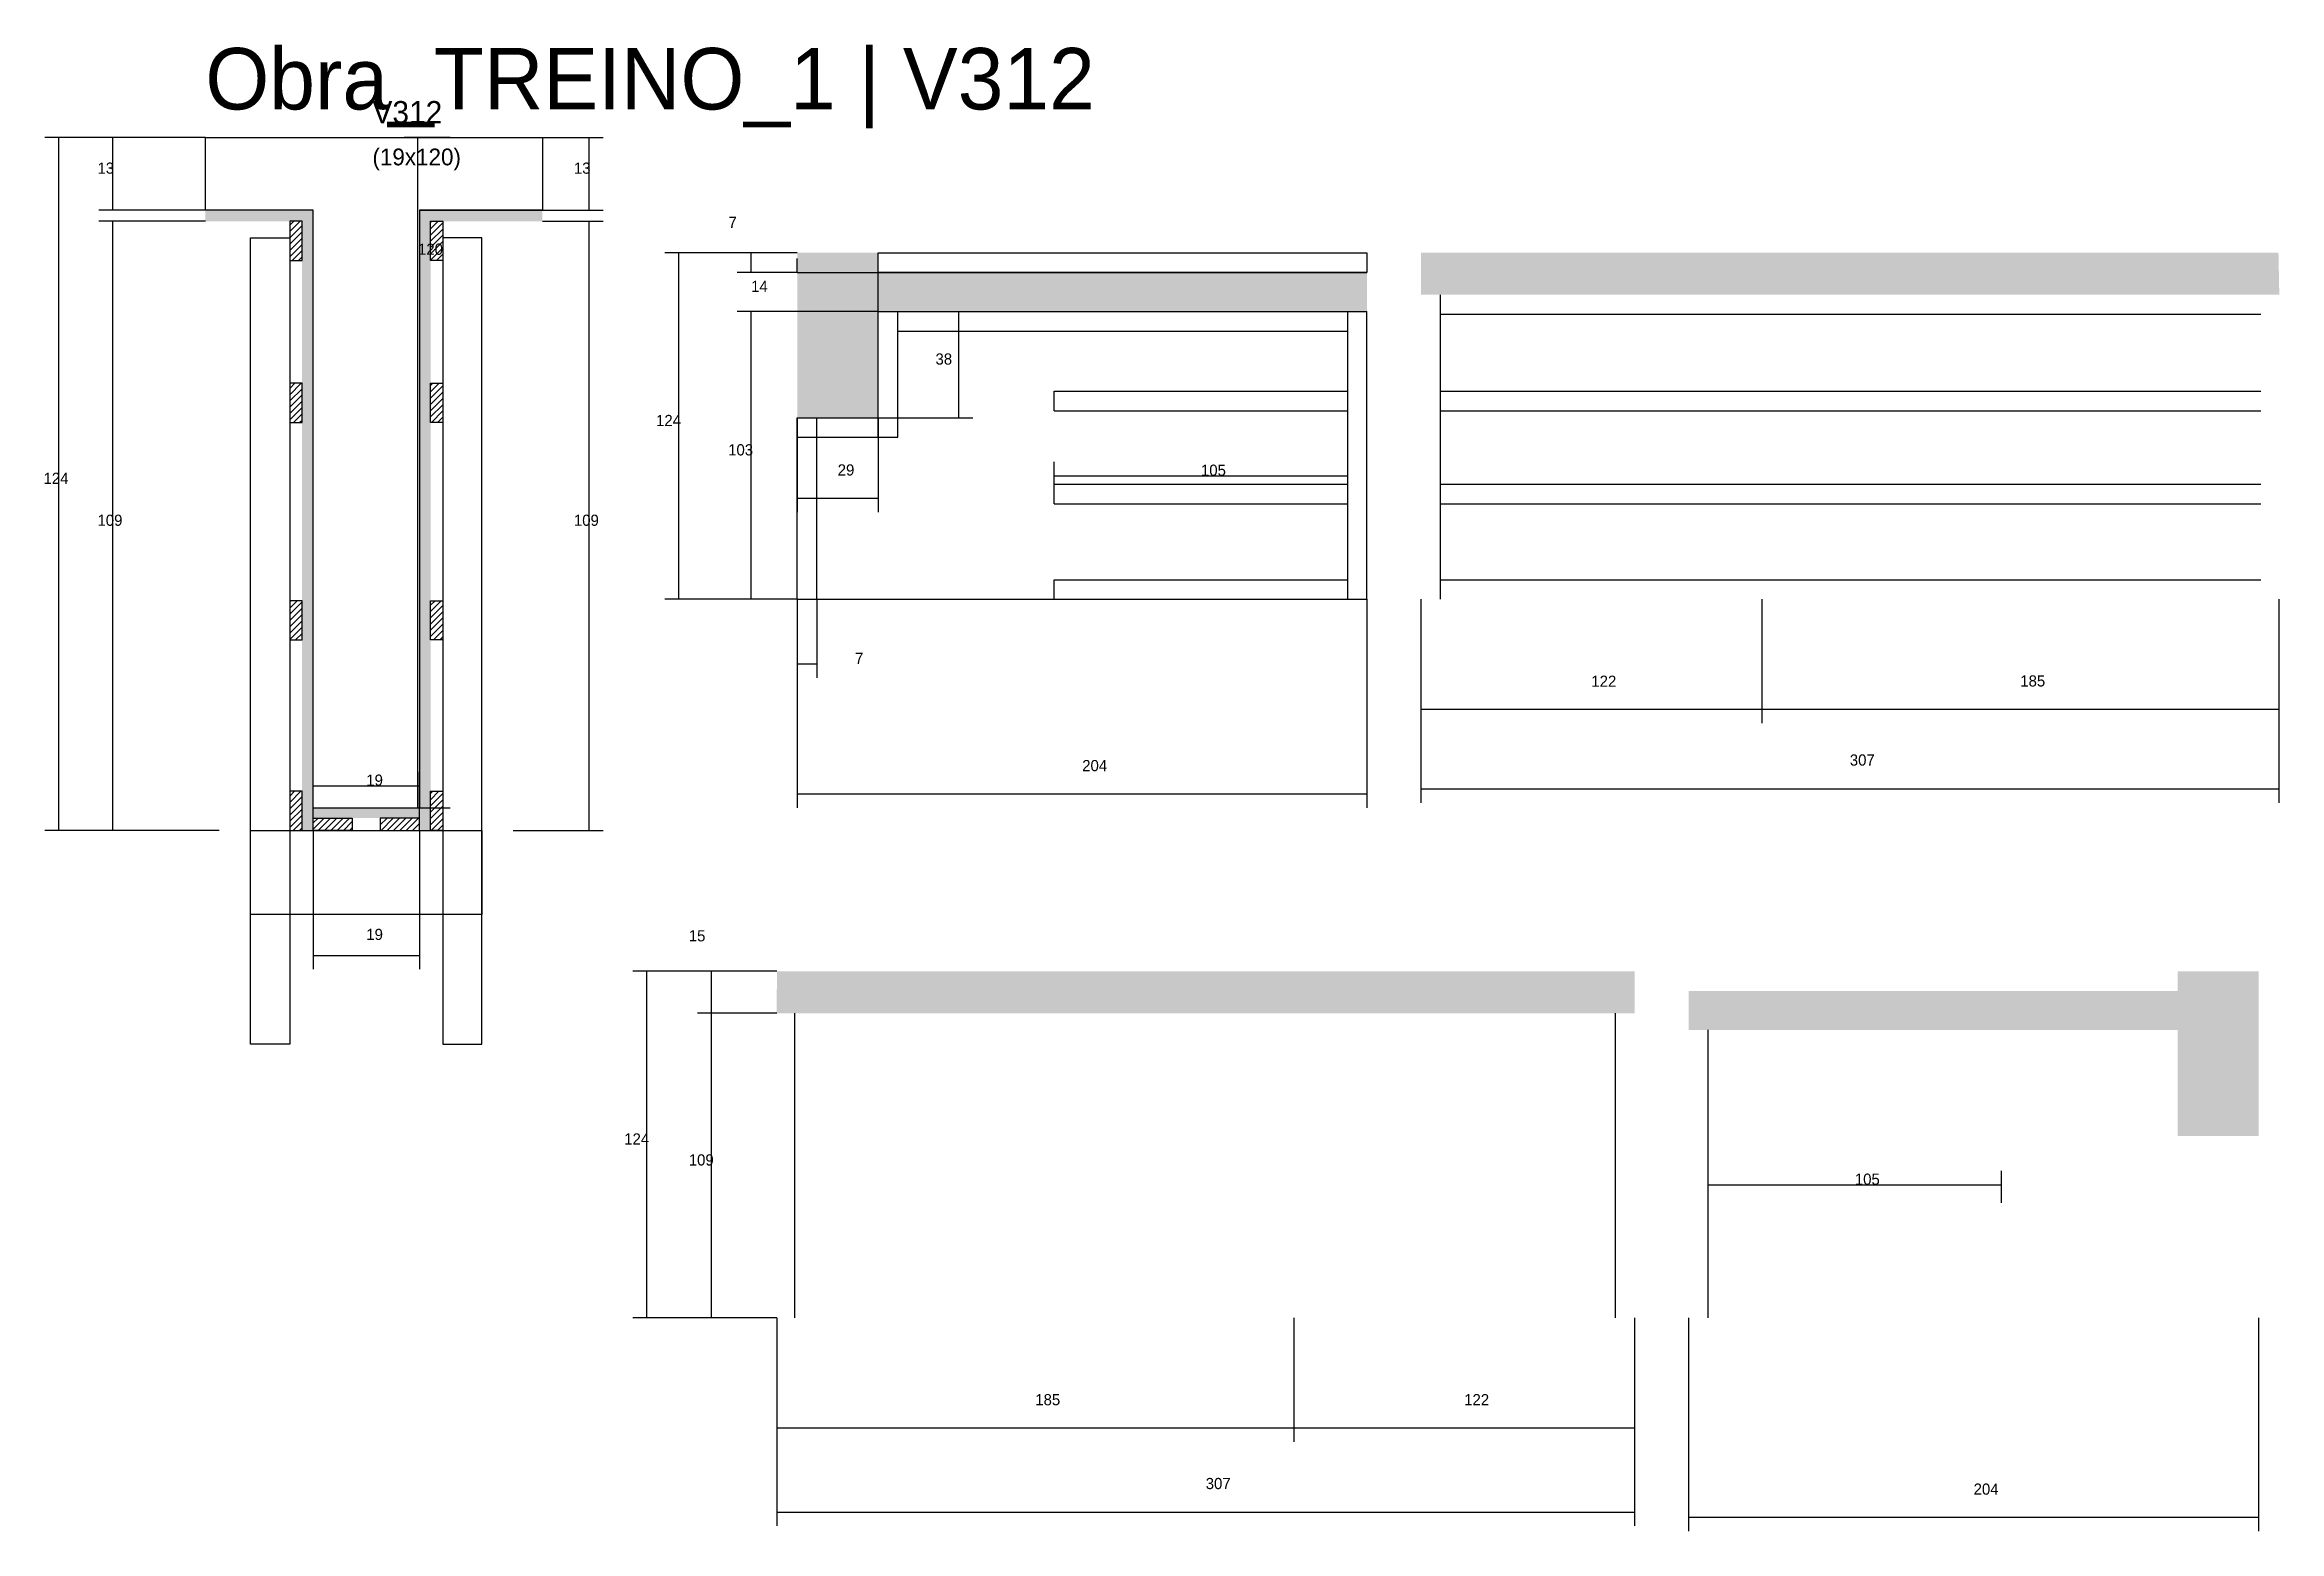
# Model space of a CAD drawing. Header units: metres. Extents: x -41 to 34800, y -36000 to 1848.
# Drawn here: x 2923 to 3722, y -569 to -37 of the extents above; entities that cross this region are included whole.
import ezdxf

# ---------------------------------------------------------------- set-up
doc = ezdxf.new("R2010")
doc.units = ezdxf.units.M
for name, color, linetype in [('CONCRETO', 251, 'Continuous'), ('COTA', 4, 'Continuous'), ('Cota Seção (2x)', 4, 'Continuous'), ('Hachura', 253, 'Continuous'), ('LABEL_ID', 3, 'Continuous'), ('Madeira', 126, 'Continuous'), ('Painéis', 200, 'Continuous'), ('SARR_2.2x7', 40, 'Continuous'), ('SARR_3.5x7', 81, 'Continuous'), ('Texto Seção', 7, 'Continuous')]:
    doc.layers.add(name, color=color, linetype=linetype)

msp = doc.modelspace()

# ---------------------------------------------------------------- texts
at = {"layer": 'COTA'}
for s, p in [('13', (2941.4, -83)), ('13', (3111.9, -83)), ('7', (3167.2, -102.4)), ('14', (3175.3, -125.3)), ('103', (3167.1, -183.8)), ('124', (2922.1, -194)), ('109', (2941.4, -209)), ('109', (3111.9, -209)), ('7', (3212.5, -258.4)), ('122', (3476, -266.6)), ('185', (3629.5, -266.5)), ('204', (3293.8, -296.8)), ('307', (3568.5, -294.8)), ('19', (3037.6, -357.2)), ('15', (3153, -357.7)), ('124', (3129.9, -430.4)), ('109', (3153, -437.9)), ('185', (3277, -523.7)), ('122', (3430.5, -523.7)), ('307', (3338, -553.7)), ('204', (3612.8, -555.7))]:
    msp.add_text(s, height=4, dxfattribs=at).set_placement(p)
at = {"layer": 'Cota Seção (2x)'}
for s, p in [('120', (3056.1, -112)), ('38', (3241.3, -151.3)), ('124', (3141.3, -173.3)), ('29', (3206.3, -191)), ('105', (3336.3, -191.1)), ('19', (3037.6, -302)), ('105', (3570.3, -444.8))]:
    msp.add_text(s, height=4, dxfattribs=at).set_placement(p)
at = {"layer": 'LABEL_ID'}
msp.add_text('Obra_TREINO_1 | V312', height=22, dxfattribs=at).set_placement((2980, -60))
at = {"layer": 'Texto Seção'}
for s, height, p in [('V312', 8, (3039.8, -65)), ('(19x120)', 6, (3039.8, -80))]:
    msp.add_text(s, height=height, dxfattribs=at).set_placement(p)

# ---------------------------------------------------------------- hatches: boundary and pattern name
at = {"layer": 'COTA'}
h = msp.add_hatch(dxfattribs=at)
h.set_pattern_fill('AR-CONC', scale=0.03)
h.paths.add_polyline_path([(3220.8, -170.3), (3220.8, -132.3), (3220.8, -132.3), (3395.7, -132.3), (3395.7, -132.3), (3395.7, -118.3), (3395.7, -118.3), (3220.8, -118.3), (3220.8, -118.3), (3220.8, -111.3), (3220.8, -111.3), (3191.8, -111.3), (3191.8, -111.3), (3191.8, -170.3), (3191.8, -170.3), (3220.8, -170.3)])
h = msp.add_hatch(dxfattribs=at)
h.set_pattern_fill('AR-CONC', scale=0.03)
h.paths.add_polyline_path([(3415, -111.3), (3415, -126.3), (3415, -126.3), (3722.2, -126.3), (3722.2, -126.3), (3721.9, -111.3), (3721.9, -111.3), (3415, -111.3)])
h = msp.add_hatch(dxfattribs=at)
h.set_pattern_fill('AR-CONC', scale=0.03)
h.paths.add_polyline_path([(3491.5, -368.4), (3491.5, -383.4), (3491.5, -383.4), (3184.4, -383.4), (3184.4, -383.4), (3184.6, -368.4), (3184.6, -368.4), (3491.5, -368.4)])
h = msp.add_hatch(dxfattribs=at)
h.set_pattern_fill('AR-CONC', scale=0.03)
h.paths.add_polyline_path([(3685.8, -427.4), (3685.8, -389.4), (3685.8, -389.4), (3510.8, -389.4), (3510.8, -389.4), (3510.8, -375.4), (3510.8, -375.4), (3685.8, -375.4), (3685.8, -375.4), (3685.8, -368.4), (3685.8, -368.4), (3714.8, -368.4), (3714.8, -368.4), (3714.8, -427.4), (3714.8, -427.4), (3685.8, -427.4)])
at = {"layer": 'Hachura'}
h = msp.add_hatch(color=8, dxfattribs=at)
h.dxf.hatch_style = 1
h.paths.add_polyline_path([(3018.6, -100), (3018.6, -96), (3018.6, -96), (2980, -96), (2980, -96), (2980, -100), (2980, -100), (3018.6, -100)])
h = msp.add_hatch(dxfattribs=at)
h.set_pattern_fill('ANSI31', scale=0.5)
h.paths.add_polyline_path([(3010.2, -114), (3014.6, -114), (3014.6, -114), (3014.6, -100), (3014.6, -100), (3010.2, -100), (3010.2, -100), (3010.2, -114)])
h = msp.add_hatch(color=8, dxfattribs=at)
h.dxf.hatch_style = 1
h.paths.add_polyline_path([(3014.6, -100), (3018.6, -100), (3018.6, -100), (3018.6, -318), (3018.6, -318), (3014.6, -318), (3014.6, -318), (3014.6, -100)])
h = msp.add_hatch(color=8, dxfattribs=at)
h.dxf.hatch_style = 1
h.paths.add_polyline_path([(3100.6, -100), (3100.6, -96), (3100.6, -96), (3056.6, -96), (3056.6, -96), (3056.6, -100), (3056.6, -100), (3100.6, -100)])
h = msp.add_hatch(color=8, dxfattribs=at)
h.dxf.hatch_style = 1
h.paths.add_polyline_path([(3060.6, -98), (3056.6, -98), (3056.6, -98), (3056.6, -318), (3056.6, -318), (3060.6, -318), (3060.6, -318), (3060.6, -98)])
h = msp.add_hatch(dxfattribs=at)
h.set_pattern_fill('ANSI31', scale=0.5)
h.paths.add_polyline_path([(3065, -114), (3060.6, -114), (3060.6, -114), (3060.6, -100), (3060.6, -100), (3065, -100), (3065, -100), (3065, -114)])
h = msp.add_hatch(dxfattribs=at)
h.set_pattern_fill('ANSI31', scale=0.5)
h.paths.add_polyline_path([(3010.2, -172), (3014.6, -172), (3014.6, -172), (3014.6, -158), (3014.6, -158), (3010.2, -158), (3010.2, -158), (3010.2, -172)])
h = msp.add_hatch(dxfattribs=at)
h.set_pattern_fill('ANSI31', scale=0.5)
h.paths.add_polyline_path([(3065, -172), (3060.6, -172), (3060.6, -172), (3060.6, -158), (3060.6, -158), (3065, -158), (3065, -158), (3065, -172)])
h = msp.add_hatch(dxfattribs=at)
h.set_pattern_fill('ANSI31', scale=0.5)
h.paths.add_polyline_path([(3010.2, -249.8), (3014.6, -249.8), (3014.6, -249.8), (3014.6, -235.8), (3014.6, -235.8), (3010.2, -235.8), (3010.2, -235.8), (3010.2, -249.8)])
h = msp.add_hatch(dxfattribs=at)
h.set_pattern_fill('ANSI31', scale=0.5)
h.paths.add_polyline_path([(3065, -249.8), (3060.6, -249.8), (3060.6, -249.8), (3060.6, -235.8), (3060.6, -235.8), (3065, -235.8), (3065, -235.8), (3065, -249.8)])
h = msp.add_hatch(dxfattribs=at)
h.set_pattern_fill('ANSI31', scale=0.5)
h.paths.add_polyline_path([(3010.2, -318), (3014.6, -318), (3014.6, -318), (3014.6, -304), (3014.6, -304), (3010.2, -304), (3010.2, -304), (3010.2, -318)])
h = msp.add_hatch(color=8, dxfattribs=at)
h.dxf.hatch_style = 1
h.paths.add_polyline_path([(3056.6, -313.6), (3056.6, -310), (3056.6, -310), (3018.6, -310), (3018.6, -310), (3018.6, -313.6), (3018.6, -313.6), (3056.6, -313.6)])
h = msp.add_hatch(dxfattribs=at)
h.set_pattern_fill('ANSI31', scale=0.5)
h.paths.add_polyline_path([(3065, -318), (3060.6, -318), (3060.6, -318), (3060.6, -304), (3060.6, -304), (3065, -304), (3065, -304), (3065, -318)])
h = msp.add_hatch(dxfattribs=at)
h.set_pattern_fill('ANSI31', scale=0.5)
h.paths.add_polyline_path([(3018.6, -318), (3018.6, -313.6), (3018.6, -313.6), (3032.6, -313.6), (3032.6, -313.6), (3032.6, -318), (3032.6, -318), (3018.6, -318)])
h = msp.add_hatch(dxfattribs=at)
h.set_pattern_fill('ANSI31', scale=0.5)
h.paths.add_polyline_path([(3056.6, -318), (3056.6, -313.6), (3056.6, -313.6), (3042.6, -313.6), (3042.6, -313.6), (3042.6, -318), (3042.6, -318), (3056.6, -318)])

# ---------------------------------------------------------------- linework, layer by layer
at = {"layer": 'CONCRETO'}
msp.add_lwpolyline([(2980, -96), (2980, -70), (3100.6, -70), (3100.6, -96), (3056.6, -96), (3056.6, -310), (3018.6, -310), (3018.6, -96)], close=True, dxfattribs=at)
at = {"layer": 'COTA'}
for p, q in [((2980, -70), (2922.6, -70)), ((2927.6, -318), (2927.6, -70)), ((2980, -70), (2941.9, -70)), ((2946.9, -96), (2946.9, -70)), ((3100.6, -70), (3122.4, -70)), ((3117.4, -96), (3117.4, -70)), ((2980, -96), (2941.9, -96)), ((2980, -100), (2941.9, -100)), ((2946.9, -318), (2946.9, -100)), ((3100.6, -96), (3122.4, -96)), ((3100.6, -100), (3122.4, -100)), ((3117.4, -318), (3117.4, -100)), ((3191.8, -111.3), (3170.3, -111.3)), ((3175.3, -118.3), (3175.3, -111.3)), ((3191.8, -118.3), (3170.3, -118.3)), ((3191.8, -118.3), (3191.8, -113.3)), ((3191.8, -118.3), (3220.8, -118.3)), ((3220.8, -132.3), (3220.8, -113.3)), ((3220.8, -132.3), (3170.3, -132.3)), ((3175.3, -235.3), (3175.3, -132.3)), ((3191.8, -235.3), (3170.3, -235.3)), ((3191.8, -235.3), (3191.8, -309.9)), ((3191.8, -235.3), (3191.8, -263.4)), ((3198.8, -235.3), (3198.8, -263.4)), ((3395.7, -235.3), (3395.7, -309.9)), ((3415, -235.3), (3415, -279.6)), ((3415, -235.3), (3415, -308.1)), ((3537, -235.3), (3537, -279.6)), ((3537, -235.3), (3537, -279.6)), ((3722, -235.3), (3722, -279.6)), ((3722, -235.3), (3722, -308.1)), ((3191.8, -258.4), (3198.8, -258.4)), ((3415, -274.6), (3537, -274.6)), ((3537, -274.6), (3722, -274.6)), ((3415, -303.1), (3722, -303.1)), ((3191.8, -304.9), (3395.7, -304.9)), ((2985, -318), (2922.6, -318)), ((2985, -318), (2941.9, -318)), ((3018.6, -318), (3018.6, -367.7)), ((3056.6, -318), (3056.6, -367.7)), ((3090.2, -318), (3122.4, -318)), ((3018.6, -362.7), (3056.6, -362.7)), ((3184.5, -368.4), (3133, -368.4)), ((3138, -492.4), (3138, -368.4)), ((3184.5, -368.4), (3156.1, -368.4)), ((3161.1, -383.4), (3161.1, -368.4)), ((3184.5, -383.4), (3156.1, -383.4)), ((3184.5, -383.4), (3156.1, -383.4)), ((3161.1, -492.4), (3161.1, -383.4)), ((3184.5, -492.4), (3133, -492.4)), ((3184.5, -492.4), (3156.1, -492.4)), ((3184.5, -492.4), (3184.5, -536.8)), ((3184.5, -492.4), (3184.5, -566.9)), ((3369.5, -492.4), (3369.5, -536.8)), ((3369.5, -492.4), (3369.5, -536.8)), ((3491.5, -492.4), (3491.5, -536.8)), ((3491.5, -492.4), (3491.5, -566.9)), ((3510.8, -492.4), (3510.8, -568.8)), ((3714.8, -492.4), (3714.8, -568.8)), ((3184.5, -531.8), (3369.5, -531.8)), ((3369.5, -531.8), (3491.5, -531.8)), ((3184.5, -561.9), (3491.5, -561.9)), ((3510.8, -563.8), (3714.8, -563.8))]:
    msp.add_line(p, q, dxfattribs=at)
at = {"layer": 'Cota Seção (2x)'}
for p, q in [((3067.6, -70), (3051.1, -70)), ((3056.1, -310), (3056.1, -70)), ((3191.8, -111.3), (3144.4, -111.3)), ((3149.4, -235.3), (3149.4, -111.3)), ((3220.8, -132.3), (3254.6, -132.3)), ((3249.6, -170.3), (3249.6, -132.3)), ((3191.8, -170.3), (3191.8, -204.1)), ((3220.8, -170.3), (3254.6, -170.3)), ((3220.8, -170.3), (3220.8, -204.1)), ((3283.8, -197.6), (3283.8, -186.1)), ((3283.8, -191.1), (3388.8, -191.1)), ((3388.8, -197.6), (3388.8, -186.1)), ((3191.8, -199.1), (3220.8, -199.1)), ((3191.8, -235.3), (3144.4, -235.3)), ((3018.6, -318), (3018.6, -297)), ((3018.6, -302), (3056.6, -302)), ((3056.6, -318), (3056.6, -297)), ((3067.6, -310), (3051.1, -310)), ((3517.8, -451.3), (3517.8, -439.8)), ((3622.8, -451.3), (3622.8, -439.8)), ((3517.8, -444.8), (3622.8, -444.8))]:
    msp.add_line(p, q, dxfattribs=at)
at = {"layer": 'Madeira'}
for points in [[(3010.2, -114), (3014.6, -114), (3014.6, -100), (3010.2, -100)], [(3065, -114), (3060.6, -114), (3060.6, -100), (3065, -100)], [(3010.2, -172), (3014.6, -172), (3014.6, -158), (3010.2, -158)], [(3065, -172), (3060.6, -172), (3060.6, -158), (3065, -158)], [(3010.2, -249.8), (3014.6, -249.8), (3014.6, -235.8), (3010.2, -235.8)], [(3065, -249.8), (3060.6, -249.8), (3060.6, -235.8), (3065, -235.8)], [(3010.2, -318), (3014.6, -318), (3014.6, -304), (3010.2, -304)], [(3065, -318), (3060.6, -318), (3060.6, -304), (3065, -304)], [(3018.6, -318), (3018.6, -313.6), (3032.6, -313.6), (3032.6, -318)], [(3056.6, -318), (3056.6, -313.6), (3042.6, -313.6), (3042.6, -318)]]:
    msp.add_lwpolyline(points, close=True, dxfattribs=at)
at = {"layer": 'Painéis'}
for p, q in [((3056.6, -96), (3100.6, -96)), ((3220.8, -111.3), (3395.7, -111.3)), ((3220.8, -118.3), (3220.8, -111.3)), ((3220.8, -118.3), (3395.7, -118.3)), ((3220.8, -132.3), (3395.7, -132.3)), ((3220.8, -170.3), (3220.8, -132.3)), ((3395.7, -235.3), (3395.7, -132.3)), ((3191.8, -170.3), (3220.8, -170.3)), ((3191.8, -235.3), (3191.8, -170.3)), ((3191.8, -235.3), (3395.7, -235.3))]:
    msp.add_line(p, q, dxfattribs=at)
msp.add_lwpolyline([(3395.7, -118.3), (3220.8, -118.3), (3220.8, -111.3), (3395.7, -111.3)], close=True, dxfattribs=at)
at = {"layer": 'SARR_2.2x7'}
for p, q in [((3422, -235.3), (3422, -126.3)), ((3227.8, -177.3), (3227.8, -132.3)), ((3388.8, -235.3), (3388.8, -132.3)), ((3422, -133.3), (3537, -133.3)), ((3537, -133.3), (3715.6, -133.3)), ((3227.8, -139.3), (3388.8, -139.3)), ((3283.8, -160.8), (3388.8, -160.8)), ((3283.8, -167.8), (3283.8, -160.8)), ((3283.8, -167.8), (3388.8, -167.8)), ((3422, -160.8), (3537, -160.8)), ((3422, -167.8), (3537, -167.8)), ((3537, -160.8), (3715.6, -160.8)), ((3537, -167.8), (3715.6, -167.8)), ((3198.8, -235.3), (3198.8, -170.3)), ((3220.8, -177.3), (3220.8, -170.3)), ((3191.8, -177.3), (3220.8, -177.3)), ((3220.8, -177.3), (3227.8, -177.3)), ((3283.8, -194.1), (3388.8, -194.1)), ((3283.8, -201.1), (3283.8, -194.1)), ((3422, -194.1), (3537, -194.1)), ((3537, -194.1), (3715.6, -194.1)), ((3283.8, -201.1), (3388.8, -201.1)), ((3422, -201.1), (3537, -201.1)), ((3537, -201.1), (3715.6, -201.1)), ((3283.8, -228.3), (3388.8, -228.3)), ((3283.8, -235.3), (3283.8, -228.3)), ((3422, -228.3), (3537, -228.3)), ((3537, -228.3), (3715.6, -228.3)), ((3191, -492.4), (3191, -383.4)), ((3484.6, -492.4), (3484.6, -383.4)), ((3517.8, -492.4), (3517.8, -389.4))]:
    msp.add_line(p, q, dxfattribs=at)
at = {"layer": 'SARR_3.5x7'}
for points in [[(2996.2, -106), (3010.2, -106), (3010.2, -394.5), (2996.2, -394.5)], [(3079, -106), (3065, -106), (3065, -394.5), (3079, -394.5)], [(2996.2, -318), (3079, -318), (3079, -348.1), (2996.2, -348.1)]]:
    msp.add_lwpolyline(points, close=True, dxfattribs=at)

msp.set_redraw_order([(e.dxf.handle, doc.entitydb.next_handle()) for e in msp.query("TEXT MTEXT ATTDEF DIMENSION ARC_DIMENSION")])  # texts and dimensions are drawn at this point

doc.saveas('drawing.dxf')
